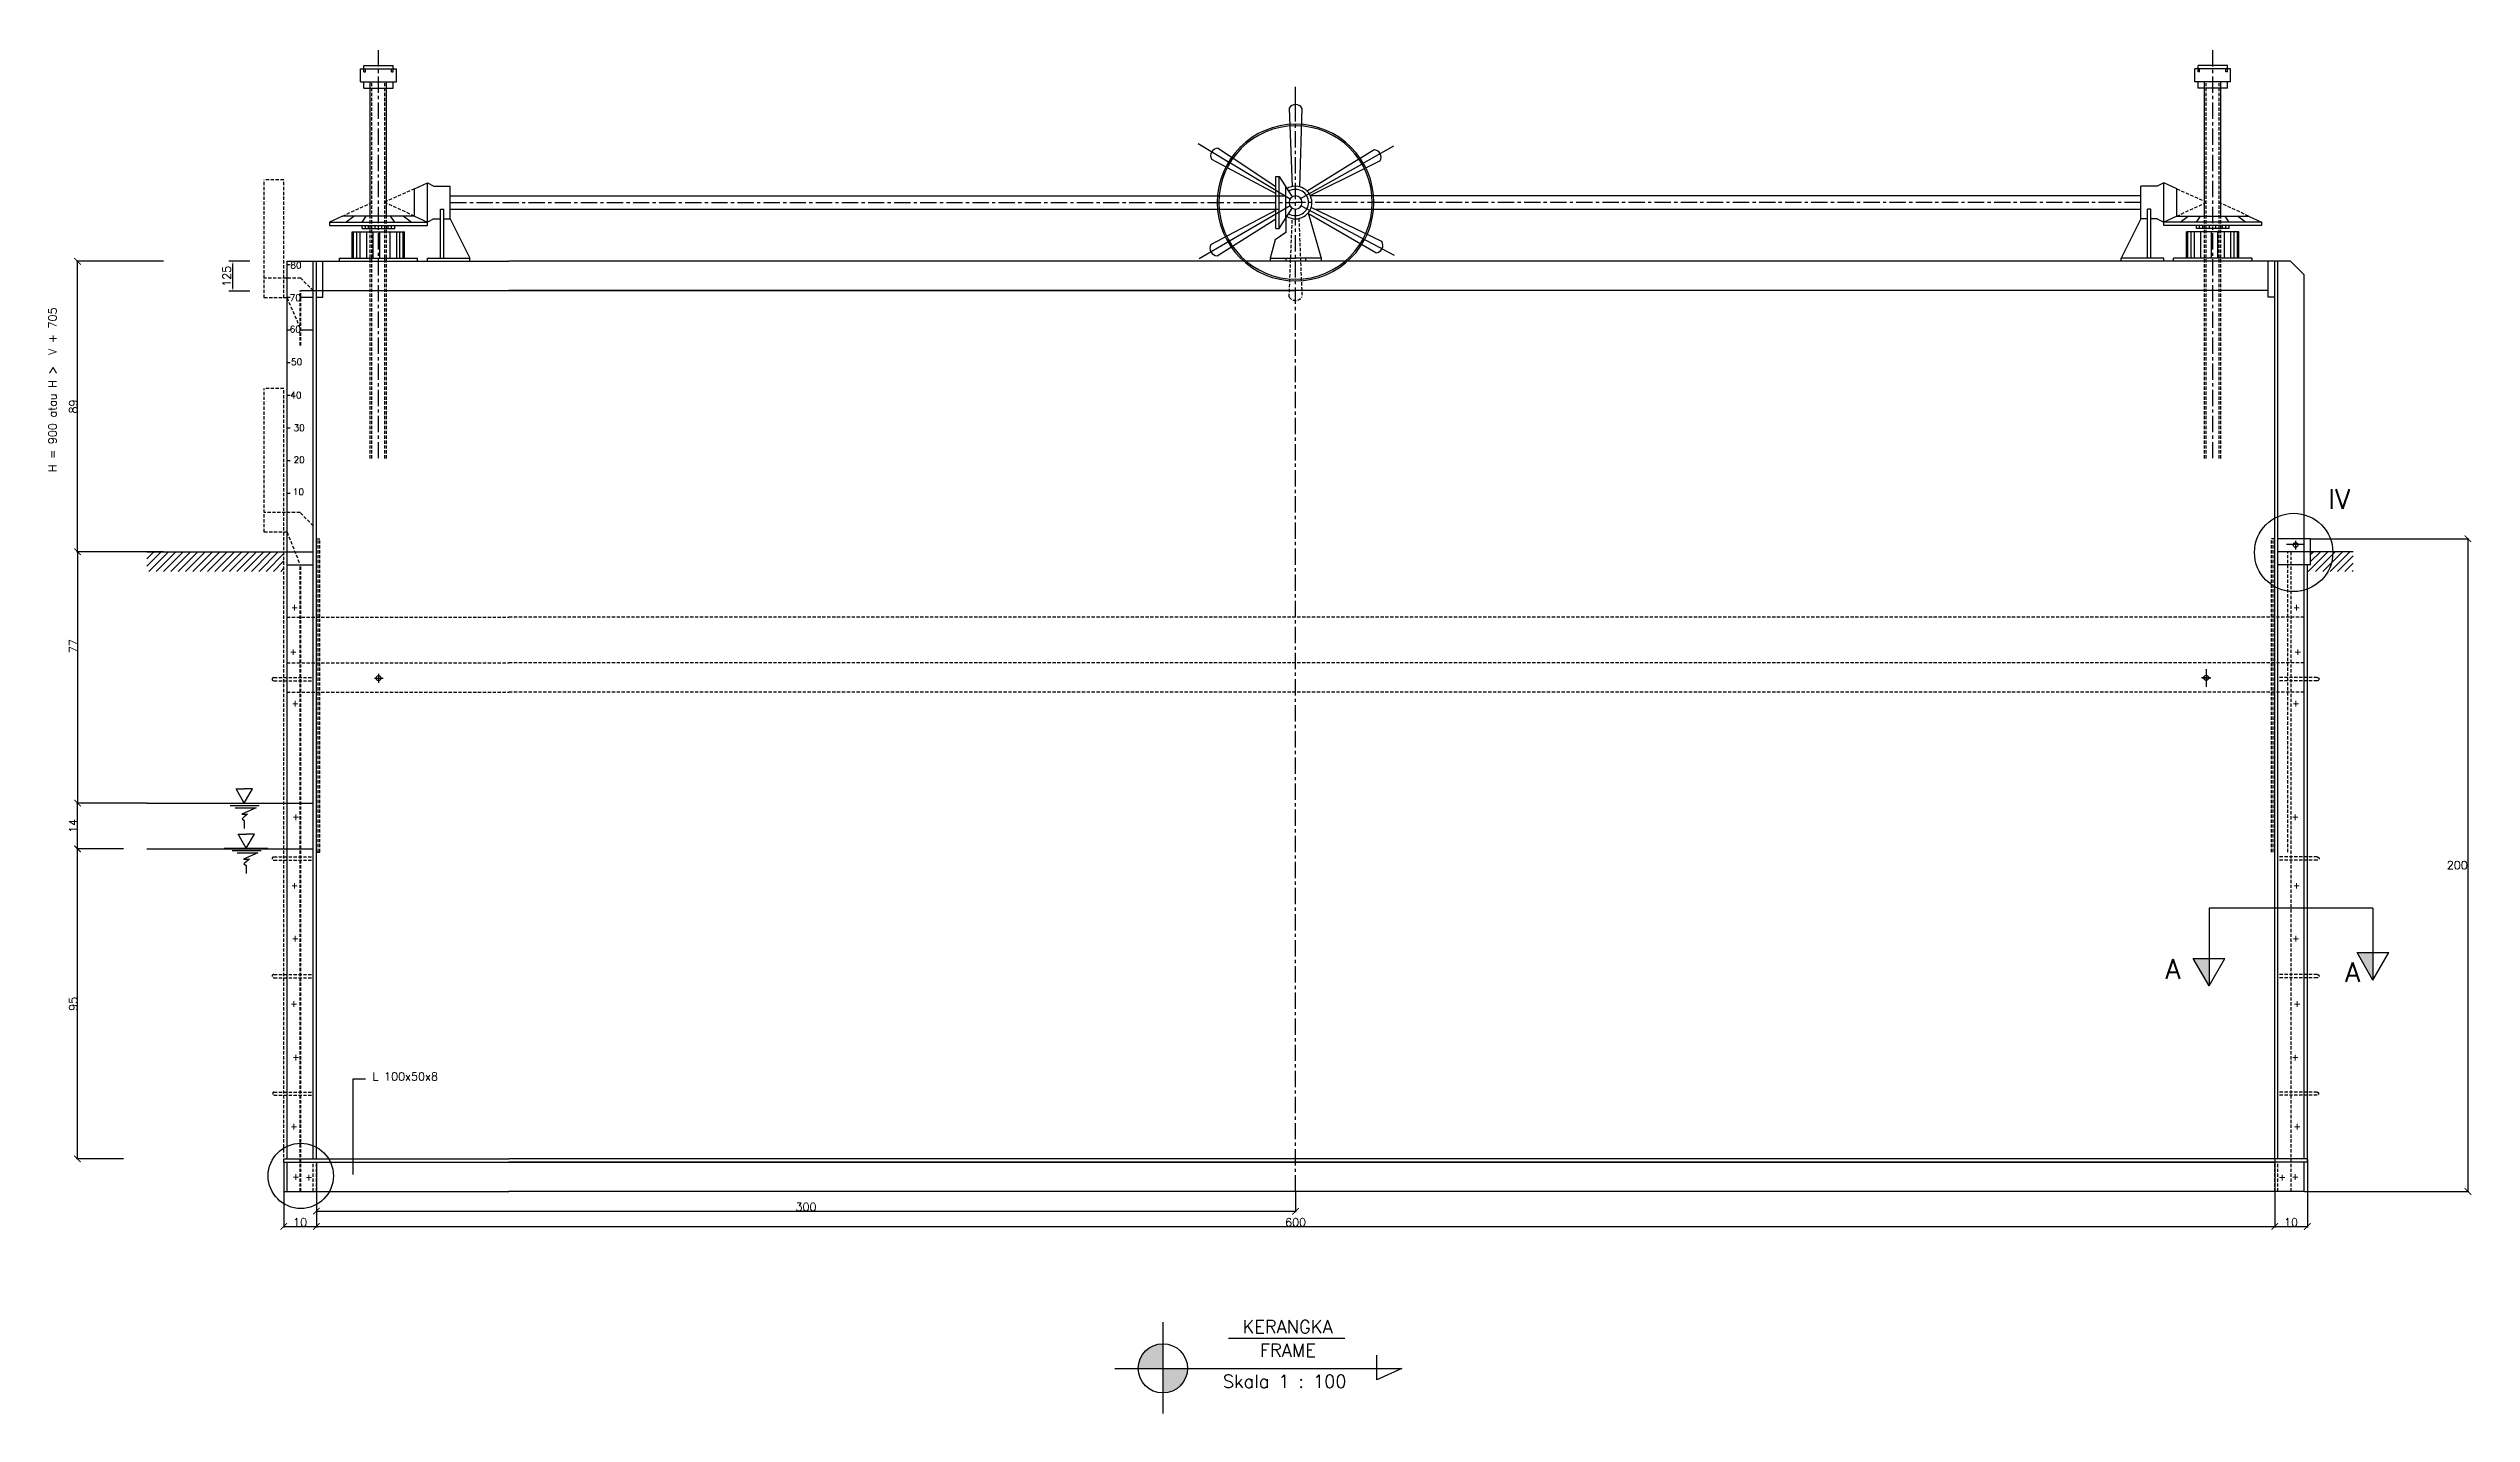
# Model space of a CAD drawing. Header units: metres. Extents: x 444 to 3227, y -3167 to -392.
# Drawn here: x 558 to 1301, y -810 to -392 of the extents above; entities that cross this region are included whole.
import ezdxf
from ezdxf.enums import TextEntityAlignment as Align

# ---------------------------------------------------------------- set-up
doc = ezdxf.new("R2010")
doc.units = ezdxf.units.M
doc.linetypes.add('CENTERX2', pattern=[4, 2.5, -0.5, 0.5, -0.5])
doc.linetypes.add('DASHEDX2', pattern=[1.5, 1, -0.5])
doc.layers.get('0').update_dxf_attribs({"linetype": 'CONTINUOUS'})
doc.layers.get('DEFPOINTS').update_dxf_attribs({"linetype": 'CONTINUOUS'})
for name, color, linetype in [('BANGUNAN', 7, 'CONTINUOUS'), ('DIMENSI', 7, 'CONTINUOUS'), ('TEX', 7, 'CONTINUOUS')]:
    doc.layers.add(name, color=color, linetype=linetype)
doc.styles.get("Standard").update_dxf_attribs({"font": 'Simplex.shx', "height": 2.5})
doc.dimstyles.new('Skala 100', dxfattribs={"dimtxt": 0.2, "dimasz": 2, "dimexe": 0.3, "dimexo": 0.1, "dimgap": 0.05, "dimtad": 3, "dimtih": 1, "dimtoh": 1, "dimdec": 0, "dimzin": 0, "dimdsep": 46, "dimtxsty": 'Standard', "dimblk": 'ARCHTICK', "dimcen": -0.2, "dimclrd": 8, "dimclre": 8, "dimclrt": 10, "dimadec": 0, "dimazin": 0, "dimtfac": 1, "dimtdec": 0, "dimtofl": 0, "dimtmove": 0, "dimatfit": 3, "dimldrblk": 'ARCHTICK', "dimfxl": 1, "dimtolj": 1, "dimtzin": 0, "dimarcsym": 0})
doc.dimstyles.get("Standard").update_dxf_attribs({"dimtxt": 0.18, "dimasz": 0.18, "dimexe": 0.18, "dimexo": 0.0625, "dimgap": 0.09, "dimtad": 0, "dimtih": 1, "dimtoh": 1, "dimdec": 4, "dimzin": 0, "dimdsep": 46, "dimtxsty": 'Standard', "dimcen": 0.09, "dimadec": 0, "dimazin": 0, "dimtfac": 1, "dimtdec": 4, "dimtofl": 0, "dimtmove": 0, "dimatfit": 3, "dimfxl": 1, "dimtolj": 1, "dimtzin": 0, "dimarcsym": 0})

msp = doc.modelspace()

# ---------------------------------------------------------------- texts
at = {"layer": 'BANGUNAN', "color": 2}
for s, p in [('80', (632.27745, -458.95516)), ('70', (632.07745, -468.95516)), ('60', (632.07745, -478.55516)), ('50 ', (632.47745, -488.55516)), ('40', (632.27745, -498.75516)), ('30', (633.27745, -508.75516)), ('20', (633.27745, -518.55516)), ('10', (633.07745, -528.35516))]:
    msp.add_text(s, height=2, dxfattribs=at).set_placement(p)
at = {"layer": 'BANGUNAN', "color": 1}
for p in [(632.47745, -563.75516), (632.07745, -577.35516), (632.67745, -593.15516), (632.87745, -627.95516), (632.47745, -648.95516), (632.67745, -665.15516), (632.27745, -685.15516), (632.87745, -701.55516), (632.27745, -722.75516), (632.87745, -738.15516), (636.87745, -738.35516)]:
    msp.add_text('+', height=2, dxfattribs=at).set_placement(p)
at = {"layer": 'BANGUNAN', "color": 1, "text_generation_flag": 2}
for p in [(1248.07745, -563.75516), (1248.47745, -577.35516), (1247.87745, -593.15516), (1247.67745, -627.95516), (1248.07745, -648.95516), (1247.87745, -665.15516), (1248.27745, -685.15516), (1247.67745, -701.55516), (1248.27745, -722.75516), (1243.67745, -738.35516), (1247.67745, -738.15516)]:
    msp.add_text('+', height=2, dxfattribs=at).set_placement(p)
at = {"layer": 'DIMENSI', "color": 2}
msp.add_text('H = 900 atau H >  V + 705', height=2.5, rotation=90, dxfattribs=at).set_placement((560.67745, -521.35516))
msp.add_text('L 100x50x8', height=2.5, dxfattribs=at).set_placement((657.47745, -707.75516))
at = {"layer": 'TEX', "color": 4}
for s, p in [('IV', (1256.67745, -532.55516)), ('A', (1206.77745, -676.55516)), ('A', (1261.77745, -677.55516))]:
    msp.add_text(s, height=6, dxfattribs=at).set_placement(p)
at = {"layer": 'TEX', "color": 3}
for s, p in [('KERANGKA', (937.81861, -785.15516)), ('FRAME', (937.91861, -792.35516)), ('Skala 1 : 100', (936.94641, -801.89987))]:
    msp.add_text(s, height=4, dxfattribs=at).set_placement(p, align=Align.CENTER)

# ---------------------------------------------------------------- blocks, each defined once
blk = doc.blocks.new('_ArchTick')
at = {"color": 0, "linetype": 'ByBlock', "const_width": 0.15}
blk.add_lwpolyline([(-0.5, -0.5), (0.5, 0.5)], dxfattribs=at)
blk = doc.blocks.new('*D57')
at = {"layer": 'DEFPOINTS', "color": 0}
for p in [(567.08, -636.76), (581.28, -636.76), (581.28, -731.76)]:
    blk.add_point(p, dxfattribs=at)
at = {"layer": 'DIMENSI', "color": 8, "lineweight": -2}
for p, q in [((581.18, -636.76), (566.78, -636.76)), ((567.08, -731.76), (567.08, -636.76)), ((581.18, -731.76), (566.78, -731.76))]:
    blk.add_line(p, q, dxfattribs=at)
at = {"layer": 'DIMENSI', "color": 8, "lineweight": -2, "xscale": 2, "yscale": 2, "zscale": 2}
for p, rotation in [((567.08, -636.76), 90), ((567.08, -731.76), 270)]:
    blk.add_blockref('_ArchTick', p, dxfattribs=dict(at, rotation=rotation))
at = {"layer": 'DIMENSI', "color": 10, "insert": (565.78, -684.26), "char_height": 2.5, "attachment_point": 5, "rotation": 90}
blk.add_mtext('\\A1;95', dxfattribs=at)
blk = doc.blocks.new('*D58')
at = {"layer": 'DEFPOINTS', "color": 0}
for p in [(567.08, -456.76), (593.48, -456.76), (593.48, -545.76)]:
    blk.add_point(p, dxfattribs=at)
at = {"layer": 'DIMENSI', "color": 8, "lineweight": -2}
for p, q in [((593.38, -456.76), (566.78, -456.76)), ((567.08, -545.76), (567.08, -456.76)), ((593.38, -545.76), (566.78, -545.76))]:
    blk.add_line(p, q, dxfattribs=at)
at = {"layer": 'DIMENSI', "color": 8, "lineweight": -2, "xscale": 2, "yscale": 2, "zscale": 2}
for p, rotation in [((567.08, -456.76), 90), ((567.08, -545.76), 270)]:
    blk.add_blockref('_ArchTick', p, dxfattribs=dict(at, rotation=rotation))
at = {"layer": 'DIMENSI', "color": 10, "insert": (565.78, -501.26), "char_height": 2.5, "attachment_point": 5, "rotation": 90}
blk.add_mtext('\\A1;89', dxfattribs=at)
blk = doc.blocks.new('*D59')
at = {"layer": 'DEFPOINTS', "color": 0}
for p in [(588.48, -545.76), (567.08, -622.76), (588.48, -622.76)]:
    blk.add_point(p, dxfattribs=at)
at = {"layer": 'DIMENSI', "color": 8, "lineweight": -2}
for p, q in [((588.38, -545.76), (566.78, -545.76)), ((567.08, -545.76), (567.08, -622.76)), ((588.38, -622.76), (566.78, -622.76))]:
    blk.add_line(p, q, dxfattribs=at)
at = {"layer": 'DIMENSI', "color": 8, "lineweight": -2, "xscale": 2, "yscale": 2, "zscale": 2}
for p, rotation in [((567.08, -545.76), 90), ((567.08, -622.76), 270)]:
    blk.add_blockref('_ArchTick', p, dxfattribs=dict(at, rotation=rotation))
at = {"layer": 'DIMENSI', "color": 10, "insert": (565.78, -574.66), "char_height": 2.5, "attachment_point": 5, "rotation": 90}
blk.add_mtext('\\A1;77', dxfattribs=at)
blk = doc.blocks.new('*D60')
at = {"layer": 'DEFPOINTS', "color": 0}
for p in [(567.08, -622.76), (569.48, -622.76), (569.48, -636.76)]:
    blk.add_point(p, dxfattribs=at)
at = {"layer": 'DIMENSI', "color": 8, "lineweight": -2}
for p, q in [((569.38, -622.76), (566.78, -622.76)), ((567.08, -636.76), (567.08, -622.76)), ((569.38, -636.76), (566.78, -636.76))]:
    blk.add_line(p, q, dxfattribs=at)
at = {"layer": 'DIMENSI', "color": 8, "lineweight": -2, "xscale": 2, "yscale": 2, "zscale": 2}
for p, rotation in [((567.08, -622.76), 90), ((567.08, -636.76), 270)]:
    blk.add_blockref('_ArchTick', p, dxfattribs=dict(at, rotation=rotation))
at = {"layer": 'DIMENSI', "color": 10, "insert": (565.78, -629.76), "char_height": 2.5, "attachment_point": 5, "rotation": 90}
blk.add_mtext('\\A1;14', dxfattribs=at)
blk = doc.blocks.new('*D61')
at = {"layer": 'DEFPOINTS', "color": 0}
for p in [(614.68, -456.76), (620.48, -456.76), (620.48, -465.96)]:
    blk.add_point(p, dxfattribs=at)
at = {"layer": 'DIMENSI', "color": 1, "lineweight": -2}
for p, q in [((619.85, -456.76), (613.43, -456.76)), ((614.68, -464.96), (614.68, -457.76)), ((619.85, -465.96), (613.43, -465.96))]:
    blk.add_line(p, q, dxfattribs=at)
at = {"layer": 'DIMENSI', "color": 1}
for points in [[(614.51, -457.76), (614.84, -457.76), (614.68, -456.76)], [(614.51, -464.96), (614.84, -464.96), (614.68, -465.96)]]:
    blk.add_solid(points, dxfattribs=at)
at = {"layer": 'DIMENSI', "color": 2, "insert": (612.8, -461.36), "char_height": 2.5, "attachment_point": 5, "rotation": 90}
blk.add_mtext('\\A1;125', dxfattribs=at)
blk = doc.blocks.new('*D62')
at = {"layer": 'DEFPOINTS', "color": 0}
for p in [(640.28, -741.76), (1240.28, -741.76), (1240.28, -752.46)]:
    blk.add_point(p, dxfattribs=at)
at = {"layer": 'DIMENSI', "color": 8, "lineweight": -2}
for p, q in [((640.28, -741.86), (640.28, -752.76)), ((1240.28, -741.86), (1240.28, -752.76)), ((640.28, -752.46), (1240.28, -752.46))]:
    blk.add_line(p, q, dxfattribs=at)
at = {"layer": 'DIMENSI', "color": 8, "lineweight": -2, "xscale": 2, "yscale": 2, "zscale": 2, "rotation": 180}
blk.add_blockref('_ArchTick', (640.28, -752.46), dxfattribs=at)
at = {"layer": 'DIMENSI', "color": 8, "lineweight": -2, "xscale": 2, "yscale": 2, "zscale": 2}
blk.add_blockref('_ArchTick', (1240.28, -752.46), dxfattribs=at)
at = {"layer": 'DIMENSI', "color": 10, "insert": (940.28, -751.16), "char_height": 2.5, "attachment_point": 5}
blk.add_mtext('\\A1;600', dxfattribs=at)
blk = doc.blocks.new('*D63')
at = {"layer": 'DEFPOINTS', "color": 0}
for p in [(640.28, -741.76), (940.28, -741.76), (940.28, -747.76)]:
    blk.add_point(p, dxfattribs=at)
at = {"layer": 'DIMENSI', "color": 8, "lineweight": -2}
for p, q in [((640.28, -741.86), (640.28, -748.06)), ((940.28, -741.86), (940.28, -748.06)), ((640.28, -747.76), (940.28, -747.76))]:
    blk.add_line(p, q, dxfattribs=at)
at = {"layer": 'DIMENSI', "color": 8, "lineweight": -2, "xscale": 2, "yscale": 2, "zscale": 2, "rotation": 180}
blk.add_blockref('_ArchTick', (640.28, -747.76), dxfattribs=at)
at = {"layer": 'DIMENSI', "color": 8, "lineweight": -2, "xscale": 2, "yscale": 2, "zscale": 2}
blk.add_blockref('_ArchTick', (940.28, -747.76), dxfattribs=at)
at = {"layer": 'DIMENSI', "color": 10, "insert": (790.28, -746.46), "char_height": 2.5, "attachment_point": 5}
blk.add_mtext('\\A1;300', dxfattribs=at)
blk = doc.blocks.new('*D64')
at = {"layer": 'DEFPOINTS', "color": 0}
for p in [(630.28, -732.76), (640.28, -732.76), (640.28, -752.46)]:
    blk.add_point(p, dxfattribs=at)
at = {"layer": 'DIMENSI', "color": 8, "lineweight": -2}
for p, q in [((630.28, -732.86), (630.28, -752.76)), ((640.28, -732.86), (640.28, -752.76)), ((630.28, -752.46), (640.28, -752.46))]:
    blk.add_line(p, q, dxfattribs=at)
at = {"layer": 'DIMENSI', "color": 8, "lineweight": -2, "xscale": 2, "yscale": 2, "zscale": 2, "rotation": 180}
blk.add_blockref('_ArchTick', (630.28, -752.46), dxfattribs=at)
at = {"layer": 'DIMENSI', "color": 8, "lineweight": -2, "xscale": 2, "yscale": 2, "zscale": 2}
blk.add_blockref('_ArchTick', (640.28, -752.46), dxfattribs=at)
at = {"layer": 'DIMENSI', "color": 10, "insert": (635.28, -751.16), "char_height": 2.5, "attachment_point": 5}
blk.add_mtext('\\A1;10', dxfattribs=at)
blk = doc.blocks.new('*D65')
at = {"layer": 'DEFPOINTS', "color": 0}
for p in [(1240.28, -731.76), (1250.28, -731.76), (1250.28, -752.46)]:
    blk.add_point(p, dxfattribs=at)
at = {"layer": 'DIMENSI', "color": 8, "lineweight": -2}
for p, q in [((1240.28, -731.86), (1240.28, -752.76)), ((1250.28, -731.86), (1250.28, -752.76)), ((1240.28, -752.46), (1250.28, -752.46))]:
    blk.add_line(p, q, dxfattribs=at)
at = {"layer": 'DIMENSI', "color": 8, "lineweight": -2, "xscale": 2, "yscale": 2, "zscale": 2, "rotation": 180}
blk.add_blockref('_ArchTick', (1240.28, -752.46), dxfattribs=at)
at = {"layer": 'DIMENSI', "color": 8, "lineweight": -2, "xscale": 2, "yscale": 2, "zscale": 2}
blk.add_blockref('_ArchTick', (1250.28, -752.46), dxfattribs=at)
at = {"layer": 'DIMENSI', "color": 10, "insert": (1245.28, -751.16), "char_height": 2.5, "attachment_point": 5}
blk.add_mtext('\\A1;10', dxfattribs=at)
blk = doc.blocks.new('*D66')
at = {"layer": 'DEFPOINTS', "color": 0}
for p in [(1251.28, -541.76), (1249.28, -741.76), (1299.48, -741.76)]:
    blk.add_point(p, dxfattribs=at)
at = {"layer": 'DIMENSI', "color": 8, "lineweight": -2}
for p, q in [((1251.38, -541.76), (1299.78, -541.76)), ((1299.48, -541.76), (1299.48, -741.76)), ((1249.38, -741.76), (1299.78, -741.76))]:
    blk.add_line(p, q, dxfattribs=at)
at = {"layer": 'DIMENSI', "color": 8, "lineweight": -2, "xscale": 2, "yscale": 2, "zscale": 2}
for p, rotation in [((1299.48, -541.76), 90), ((1299.48, -741.76), 270)]:
    blk.add_blockref('_ArchTick', p, dxfattribs=dict(at, rotation=rotation))
at = {"layer": 'DIMENSI', "color": 10, "insert": (1296.21, -641.76), "char_height": 2.5, "attachment_point": 5}
blk.add_mtext('\\A1;200', dxfattribs=at)

# ---------------------------------------------------------------- dimensions: what is measured, and where the dimension line sits
at = {"layer": 'DIMENSI', "color": 2}
for p1, p2, distance, picture, middle in [((593.47745, -545.75516), (593.47745, -456.75516), 26.4, '*D58', (565.77745, -501.25516)), ((569.47745, -636.75516), (569.47745, -622.75516), 2.4, '*D60', (565.77745, -629.75516)), ((581.27745, -731.75516), (581.27745, -636.75516), 14.2, '*D57', (565.77745, -684.25516))]:
    dim = msp.add_aligned_dim(p1=p1, p2=p2, distance=distance, dimstyle='Skala 100', override={"dimtih": 0, "dimtoh": 0}, dxfattribs=at)
    dim.commit()
    dim.dimension.update_dxf_attribs({"geometry": picture, "text_midpoint": middle})
at = {"layer": 'DIMENSI'}
dim = msp.add_linear_dim(base=(614.67745, -456.75516), p1=(620.47745, -465.95516), p2=(620.47745, -456.75516), angle=90, text='125', dimstyle='Standard', override={"dimtxt": 1, "dimasz": 1, "dimexe": 1.25, "dimexo": 0.625, "dimgap": 0.625, "dimtad": 1, "dimtih": 0, "dimtoh": 0, "dimzin": 8, "dimlunit": 6, "dimcen": 1, "dimclrd": 1, "dimclre": 1, "dimclrt": 2, "dimtofl": 1}, dxfattribs=at)
dim.commit()
dim.dimension.update_dxf_attribs({"geometry": '*D61', "text_midpoint": (614.67745, -461.35516), "dimtype": 161})
at = {"layer": 'DIMENSI', "color": 2}
dim = msp.add_linear_dim(base=(1299.47745, -741.75516), p1=(1251.27745, -541.75516), p2=(1249.27745, -741.75516), angle=90, dimstyle='Skala 100', dxfattribs=at)
dim.commit()
dim.dimension.update_dxf_attribs({"geometry": '*D66', "text_midpoint": (1296.21316, -641.75516)})
dim = msp.add_linear_dim(base=(567.07745, -622.75516), p1=(588.47745, -545.75516), p2=(588.47745, -622.75516), angle=270, dimstyle='Skala 100', override={"dimtih": 0, "dimtoh": 0}, dxfattribs=at)
dim.commit()
dim.dimension.update_dxf_attribs({"geometry": '*D59', "text_midpoint": (567.07745, -574.65516), "dimtype": 161})
for base, p1, p2, picture, middle in [((640.27745, -752.45515), (630.27745, -732.75516), (640.27745, -732.75516), '*D64', (635.27745, -751.15515)), ((1250.27745, -752.45515), (1240.27745, -731.75516), (1250.27745, -731.75516), '*D65', (1245.27745, -751.15515)), ((1240.27745, -752.45515), (640.27745, -741.75516), (1240.27745, -741.75516), '*D62', (940.27745, -751.15515)), ((940.27745, -747.75515), (640.27745, -741.75516), (940.27745, -741.75516), '*D63', (790.27745, -746.45515))]:
    dim = msp.add_linear_dim(base=base, p1=p1, p2=p2, dimstyle='Skala 100', dxfattribs=at)
    dim.commit()
    dim.dimension.update_dxf_attribs({"geometry": picture, "text_midpoint": middle})

# ---------------------------------------------------------------- hatches: boundary and pattern name
at = {"layer": 'BANGUNAN'}
h = msp.add_hatch(dxfattribs=at)
h.set_pattern_fill('ANSI31', color=1, scale=0.5, style=0)
h.set_pattern_definition([(45, (-410.4225, -801.2552), (-1.122532, 1.122532), [])])
h.paths.add_polyline_path([(630.27745, -545.75516), (588.27745, -545.75516), (588.27745, -551.75516), (630.27745, -551.75516)])
h = msp.add_hatch(dxfattribs=at)
h.set_pattern_fill('ANSI31', color=1, scale=0.5, style=0)
h.set_pattern_definition([(45, (71.5775, -801.2552), (-1.122532, 1.122532), [])])
h.paths.add_polyline_path([(1264.27745, -551.75516), (1264.27745, -545.75516), (1251.27745, -545.75516), (1251.27745, -549.75516), (1250.27745, -549.75516), (1250.27745, -551.75516)])
at = {"layer": 'DIMENSI'}
h = msp.add_hatch(color=2, dxfattribs=at)
h.paths.add_polyline_path([(899.63412, -795.91961), (899.63412, -788.37529, 0.414213562), (892.08979, -795.91961)])
h.paths.add_polyline_path([(907.17844, -795.91961), (899.63412, -795.91961), (899.63412, -803.46394, 0.414213562)])
at = {"layer": 'TEX'}
h = msp.add_hatch(color=2, dxfattribs=at)
h.paths.add_polyline_path([(1220.17745, -670.35516), (1215.32771, -670.35516), (1220.17745, -678.75516)])
h.paths.add_polyline_path([(1270.37745, -676.95516), (1270.37745, -668.55516), (1265.52771, -668.55516)])

# ---------------------------------------------------------------- linework, layer by layer
at = {"layer": 'BANGUNAN', "color": 1, "linetype": 'CENTERX2', "ltscale": 2}
for p, q in [((659.27745, -517.12272), (659.27745, -391.56056)), ((1221.27745, -517.12272), (1221.27745, -391.56056)), ((940.27745, -429.9123), (940.27745, -408.75516)), ((940.27745, -741.75516), (940.27745, -429.9123)), ((681.27745, -438.75516), (940.27745, -438.75516)), ((1199.27745, -438.75516), (940.27745, -438.75516))]:
    msp.add_line(p, q, dxfattribs=at)
at = {"layer": 'BANGUNAN', "color": 2}
for p, q in [((653.77745, -397.75516), (664.77745, -397.75516)), ((653.77745, -401.75516), (653.77745, -397.75516)), ((654.77745, -396.75516), (663.77745, -396.75516)), ((654.77745, -398.75516), (654.77745, -396.75516)), ((654.77745, -398.75516), (654.77745, -396.75516)), ((654.77745, -398.75516), (655.27745, -398.75516)), ((655.27745, -398.75516), (655.27745, -397.75516)), ((663.27745, -398.75516), (663.27745, -397.75516)), ((663.27745, -398.75516), (663.77745, -398.75516)), ((663.77745, -398.75516), (663.77745, -396.75516)), ((663.77745, -398.75516), (663.77745, -396.75516)), ((664.77745, -401.75516), (664.77745, -397.75516)), ((1226.77745, -397.75516), (1215.77745, -397.75516)), ((1215.77745, -401.75516), (1215.77745, -397.75516)), ((1225.77745, -396.75516), (1216.77745, -396.75516)), ((1216.77745, -398.75516), (1216.77745, -396.75516)), ((1216.77745, -398.75516), (1216.77745, -396.75516)), ((1217.27745, -398.75516), (1216.77745, -398.75516)), ((1217.27745, -398.75516), (1217.27745, -397.75516)), ((1225.27745, -398.75516), (1225.27745, -397.75516)), ((1225.77745, -398.75516), (1225.27745, -398.75516)), ((1225.77745, -398.75516), (1225.77745, -396.75516)), ((1225.77745, -398.75516), (1225.77745, -396.75516)), ((1226.77745, -401.75516), (1226.77745, -397.75516)), ((653.77745, -401.75516), (664.77745, -401.75516)), ((654.77745, -403.75516), (654.77745, -401.75516)), ((654.77745, -403.75516), (663.77745, -403.75516)), ((656.77745, -442.909), (656.77745, -401.75516)), ((661.77745, -442.909), (661.77745, -401.75516)), ((663.77745, -403.75516), (663.77745, -401.75516)), ((940.27745, -408.75516), (940.27745, -403.35516)), ((1226.77745, -401.75516), (1215.77745, -401.75516)), ((1216.77745, -403.75516), (1216.77745, -401.75516)), ((1225.77745, -403.75516), (1216.77745, -403.75516)), ((1218.77745, -442.909), (1218.77745, -401.75516)), ((1223.77745, -442.909), (1223.77745, -401.75516)), ((1225.77745, -403.75516), (1225.77745, -401.75516)), ((938.31738, -409.82147), (939.27745, -433.85618)), ((942.24587, -409.82204), (941.4854, -433.90326)), ((919.7275, -426.34338), (910.45379, -420.74977)), ((916.51518, -422.11678), (920.6921, -424.86934)), ((964.31726, -422.61699), (960.05776, -425.23994)), ((960.97662, -426.74291), (970.41778, -421.4368)), ((914.49586, -425.4631), (918.90571, -427.82117)), ((919.34671, -428.05698), (934.27745, -436.04085)), ((938.5723, -437.70995), (920.15565, -426.60162)), ((921.10984, -425.14462), (934.27745, -433.82195)), ((941.83517, -437.50076), (960.54074, -426.98788)), ((959.63176, -425.50226), (943.82759, -435.23429)), ((961.3046, -428.46741), (944.81075, -436.64584)), ((966.23284, -426.02375), (961.75263, -428.24525)), ((670.27745, -434.60131), (674.27745, -432.75516)), ((670.27745, -442.909), (670.27745, -434.60131)), ((674.27745, -445.75516), (674.27745, -432.75516)), ((674.27745, -432.75516), (676.27745, -433.75516)), ((676.27745, -433.75516), (681.27745, -433.75516)), ((681.27745, -443.75516), (681.27745, -433.75516)), ((681.27745, -436.75516), (936.98934, -436.75516)), ((916.36093, -436.75516), (934.27745, -436.75516)), ((934.27745, -446.75516), (934.27745, -430.75516)), ((934.27745, -430.75516), (935.27745, -430.75516)), ((935.27745, -430.75516), (939.21745, -437.05916)), ((935.27745, -446.75516), (935.27745, -430.75516)), ((937.27745, -443.55516), (937.27745, -433.95516)), ((1199.27745, -436.75516), (944.86003, -436.75516)), ((1199.27745, -443.75516), (1199.27745, -433.75516)), ((1204.27745, -433.75516), (1199.27745, -433.75516)), ((1206.27745, -432.75516), (1204.27745, -433.75516)), ((1206.27745, -445.75516), (1206.27745, -432.75516)), ((1210.27745, -434.60131), (1206.27745, -432.75516)), ((1210.27745, -442.909), (1210.27745, -434.60131)), ((648.27745, -442.909), (644.27745, -444.75516)), ((644.27745, -444.75516), (674.27745, -444.75516)), ((644.27745, -444.75516), (644.27745, -445.75516)), ((670.27745, -442.909), (648.27745, -442.909)), ((649.27745, -444.75516), (651.71914, -442.909)), ((654.27745, -444.75516), (655.50822, -442.909)), ((664.27745, -444.75516), (662.98514, -442.909)), ((669.27745, -444.75516), (666.81591, -442.909)), ((670.27745, -442.909), (674.27745, -444.75516)), ((676.27745, -443.75516), (674.27745, -444.75516)), ((676.27745, -443.75516), (678.27745, -443.75516)), ((678.27745, -455.75516), (678.27745, -440.75516)), ((678.27745, -440.75516), (679.27745, -440.75516)), ((679.27745, -455.75516), (679.27745, -440.75516)), ((679.27745, -443.75516), (681.27745, -443.75516)), ((681.27745, -440.75516), (935.27745, -440.75516)), ((681.27745, -443.75516), (687.27745, -455.75516)), ((938.57831, -439.81011), (910.71683, -455.99631)), ((914.26896, -451.66585), (934.27745, -441.08662)), ((916.24098, -455.05964), (934.27745, -443.7209)), ((935.27745, -446.75516), (939.21745, -440.45115)), ((937.27745, -443.55516), (937.27745, -447.95516)), ((942.01307, -439.74895), (970.44631, -454.92525)), ((964.89201, -454.18809), (944.00713, -442.08524)), ((944.13068, -441.94147), (948.07745, -455.75516)), ((966.74056, -450.7255), (945.05214, -440.23918)), ((946.11931, -440.75516), (1199.27745, -440.75516)), ((1199.27745, -443.75516), (1193.27745, -455.75516)), ((1201.27745, -443.75516), (1199.27745, -443.75516)), ((1201.27745, -455.75516), (1201.27745, -440.75516)), ((1202.27745, -440.75516), (1201.27745, -440.75516)), ((1202.27745, -455.75516), (1202.27745, -440.75516)), ((1204.27745, -443.75516), (1202.27745, -443.75516)), ((1204.27745, -443.75516), (1206.27745, -444.75516)), ((1210.27745, -442.909), (1206.27745, -444.75516)), ((1236.27745, -444.75516), (1206.27745, -444.75516)), ((1210.27745, -442.909), (1232.27745, -442.909)), ((1211.27745, -444.75516), (1213.73899, -442.909)), ((1216.27745, -444.75516), (1217.56976, -442.909)), ((1226.27745, -444.75516), (1225.04668, -442.909)), ((1231.27745, -444.75516), (1228.83576, -442.909)), ((1232.27745, -442.909), (1236.27745, -444.75516)), ((1236.27745, -444.75516), (1236.27745, -445.75516)), ((644.27745, -445.75516), (674.27745, -445.75516)), ((651.27745, -447.75516), (667.27745, -447.75516)), ((651.27745, -455.75516), (651.27745, -447.75516)), ((651.67745, -455.75516), (651.67745, -447.75516)), ((652.67745, -455.75516), (652.67745, -447.75516)), ((653.67745, -455.75516), (653.67745, -447.75516)), ((654.27745, -446.75516), (654.27745, -445.75516)), ((654.27745, -446.75516), (664.27745, -446.75516)), ((655.27745, -446.75516), (655.27745, -445.75516)), ((655.67745, -455.75516), (655.67745, -447.75516)), ((656.27745, -446.75516), (656.27745, -445.75516)), ((657.27745, -446.75516), (657.27745, -445.75516)), ((657.67745, -455.75516), (657.67745, -447.75516)), ((658.27745, -446.75516), (658.27745, -445.75516)), ((659.67745, -455.75516), (659.67745, -447.75516)), ((660.27745, -446.75516), (660.27745, -445.75516)), ((661.27745, -446.75516), (661.27745, -445.75516)), ((662.27745, -446.75516), (662.27745, -445.75516)), ((662.87745, -455.75516), (662.87745, -447.75516)), ((663.27745, -446.75516), (663.27745, -445.75516)), ((664.27745, -446.75516), (664.27745, -445.75516)), ((664.87745, -455.75516), (664.87745, -447.75516)), ((665.87745, -455.75516), (665.87745, -447.75516)), ((666.87745, -455.75516), (666.87745, -447.75516)), ((667.27745, -455.75516), (667.27745, -447.75516)), ((934.07745, -450.15516), (932.47745, -455.75516)), ((937.27745, -447.95516), (934.07745, -450.15516)), ((934.27745, -446.75516), (935.27745, -446.75516)), ((1236.27745, -445.75516), (1206.27745, -445.75516)), ((1229.27745, -447.75516), (1213.27745, -447.75516)), ((1213.27745, -455.75516), (1213.27745, -447.75516)), ((1213.67745, -455.75516), (1213.67745, -447.75516)), ((1214.67745, -455.75516), (1214.67745, -447.75516)), ((1215.67745, -455.75516), (1215.67745, -447.75516)), ((1216.27745, -446.75516), (1216.27745, -445.75516)), ((1226.27745, -446.75516), (1216.27745, -446.75516)), ((1217.27745, -446.75516), (1217.27745, -445.75516)), ((1217.67745, -455.75516), (1217.67745, -447.75516)), ((1218.27745, -446.75516), (1218.27745, -445.75516)), ((1219.27745, -446.75516), (1219.27745, -445.75516)), ((1220.27745, -446.75516), (1220.27745, -445.75516)), ((1220.87745, -455.75516), (1220.87745, -447.75516)), ((1222.27745, -446.75516), (1222.27745, -445.75516)), ((1222.87745, -455.75516), (1222.87745, -447.75516)), ((1223.27745, -446.75516), (1223.27745, -445.75516)), ((1224.27745, -446.75516), (1224.27745, -445.75516)), ((1224.87745, -455.75516), (1224.87745, -447.75516)), ((1225.27745, -446.75516), (1225.27745, -445.75516)), ((1226.27745, -446.75516), (1226.27745, -445.75516)), ((1226.87745, -455.75516), (1226.87745, -447.75516)), ((1227.87745, -455.75516), (1227.87745, -447.75516)), ((1228.87745, -455.75516), (1228.87745, -447.75516)), ((1229.27745, -455.75516), (1229.27745, -447.75516)), ((631.27745, -457.75516), (632.27745, -457.75516)), ((639.27745, -731.75516), (639.27745, -456.75516)), ((640.27745, -731.75516), (640.27745, -456.75516)), ((642.27745, -467.75516), (642.27745, -456.75516)), ((647.27745, -455.75516), (671.27745, -455.75516)), ((671.27745, -456.75516), (671.27745, -455.75516)), ((674.27745, -455.75516), (687.27745, -455.75516)), ((674.27745, -456.75516), (674.27745, -455.75516)), ((687.27745, -456.75516), (687.27745, -455.75516)), ((932.47745, -455.75516), (940.27745, -455.75516)), ((932.47745, -455.75516), (932.47745, -456.75516)), ((937.27745, -455.75516), (937.27745, -456.75516)), ((948.07745, -455.75516), (940.27745, -455.75516)), ((943.27745, -455.75516), (943.27745, -456.75516)), ((948.07745, -455.75516), (948.07745, -456.75516)), ((1206.27745, -455.75516), (1193.27745, -455.75516)), ((1193.27745, -456.75516), (1193.27745, -455.75516)), ((1206.27745, -456.75516), (1206.27745, -455.75516)), ((1233.27745, -455.75516), (1209.27745, -455.75516)), ((1209.27745, -456.75516), (1209.27745, -455.75516)), ((1238.27745, -467.75516), (1238.27745, -456.75516)), ((1240.27745, -731.75516), (1240.27745, -456.75516)), ((1241.27745, -731.75516), (1241.27745, -456.75516)), ((635.47745, -465.75516), (640.27745, -465.75516)), ((642.27745, -465.75516), (699.27745, -465.75516)), ((1238.27745, -465.75516), (699.27745, -465.75516)), ((631.27745, -467.75516), (632.27745, -467.75516)), ((635.27745, -467.75516), (639.27745, -467.75516)), ((640.27745, -467.75516), (642.27745, -467.75516)), ((1240.27745, -467.75516), (1238.27745, -467.75516)), ((631.27745, -477.75516), (632.27745, -477.75516)), ((635.27745, -477.75516), (639.27745, -477.75516)), ((631.27745, -487.75516), (632.27745, -487.75516)), ((631.27745, -497.75516), (632.27745, -497.75516)), ((631.27745, -507.75516), (632.27745, -507.75516)), ((631.27745, -517.75516), (632.27745, -517.75516)), ((631.27745, -527.75516), (632.27745, -527.75516)), ((1240.27745, -541.75516), (1239.27745, -541.75516)), ((1251.27745, -541.75516), (1241.27745, -541.75516)), ((588.27745, -545.75516), (639.27745, -545.75516)), ((1264.27745, -545.75516), (1241.27745, -545.75516)), ((631.27745, -549.75516), (639.27745, -549.75516)), ((1251.27745, -549.75516), (1241.27745, -549.75516)), ((1250.27745, -732.75516), (1250.27745, -549.75516)), ((588.27745, -622.75516), (639.27745, -622.75516)), ((588.27745, -636.75516), (639.27745, -636.75516)), ((630.27745, -731.75516), (699.27745, -731.75516)), ((630.27745, -732.75516), (699.27745, -732.75516)), ((1250.27745, -731.75516), (699.27745, -731.75516)), ((1250.27745, -732.75516), (699.27745, -732.75516))]:
    msp.add_line(p, q, dxfattribs=at)
at = {"layer": 'BANGUNAN', "color": 2, "linetype": 'DASHEDX2'}
for p, q in [((657.27745, -517.15516), (657.27745, -401.75516)), ((661.27745, -517.15516), (661.27745, -401.75516)), ((1219.27745, -517.15516), (1219.27745, -401.75516)), ((1223.27745, -517.15516), (1223.27745, -401.75516)), ((624.27745, -467.95516), (624.27745, -431.75516)), ((630.27745, -431.75516), (624.27745, -431.75516)), ((630.27745, -467.95516), (630.27745, -431.75516)), ((670.27745, -434.60131), (661.27745, -438.55516)), ((1210.27745, -434.60131), (1219.27745, -438.55516)), ((648.27745, -442.909), (657.27745, -438.75516)), ((656.77745, -517.15516), (656.77745, -442.909)), ((670.27745, -442.909), (661.27745, -438.75516)), ((670.27745, -442.909), (661.27745, -438.75516)), ((661.77745, -517.15516), (661.77745, -442.909)), ((938.31738, -467.68884), (939.27745, -443.65413)), ((941.27745, -443.65413), (942.23752, -467.68884)), ((1210.27745, -442.909), (1219.27745, -438.75516)), ((1210.27745, -442.909), (1219.27745, -438.75516)), ((1218.77745, -517.15516), (1218.77745, -442.909)), ((1232.27745, -442.909), (1223.27745, -438.75516)), ((1223.77745, -517.15516), (1223.77745, -442.909)), ((635.47745, -461.95516), (624.07745, -461.95516)), ((635.27745, -482.55516), (635.27745, -465.75516)), ((639.27745, -465.75516), (635.47745, -461.95516)), ((635.47745, -482.55516), (635.47745, -465.75516)), ((631.27745, -467.95516), (624.07745, -467.95516)), ((631.27745, -467.95516), (635.47745, -477.75516)), ((624.27745, -539.75516), (624.27745, -495.75516)), ((630.27745, -495.75516), (624.27745, -495.75516)), ((630.27745, -732.75516), (630.27745, -495.75516)), ((635.27745, -533.75516), (624.27745, -533.75516)), ((639.27745, -537.75516), (635.27745, -533.75516)), ((631.27745, -539.75516), (624.27745, -539.75516)), ((631.27745, -539.75516), (635.27745, -549.75516)), ((640.77745, -637.75516), (640.77745, -541.75516)), ((641.27745, -637.75516), (641.27745, -541.75516)), ((1239.27745, -637.75516), (1239.27745, -541.75516)), ((1239.77745, -637.75516), (1239.77745, -541.75516)), ((1244.27745, -637.75516), (1244.27745, -545.75516)), ((1245.27745, -741.75516), (1245.27745, -545.75516)), ((635.27745, -741.75516), (635.27745, -549.75516)), ((635.47745, -741.75516), (635.47745, -549.75516)), ((631.27745, -565.75516), (699.27745, -565.75516)), ((1249.27745, -565.75516), (699.27745, -565.75516)), ((627.27745, -584.25516), (639.27745, -584.25516)), ((627.27745, -585.25516), (639.27745, -585.25516)), ((631.27745, -579.75516), (699.27745, -579.75516)), ((1249.27745, -579.75516), (699.27745, -579.75516)), ((1253.27745, -584.25516), (1241.27745, -584.25516)), ((1253.27745, -585.25516), (1241.27745, -585.25516)), ((631.27745, -588.75516), (699.27745, -588.75516)), ((1249.27745, -588.75516), (699.27745, -588.75516)), ((627.27745, -639.25516), (639.27745, -639.25516)), ((627.27745, -640.25516), (639.27745, -640.25516)), ((1253.27745, -639.25516), (1241.27745, -639.25516)), ((1253.27745, -640.25516), (1241.27745, -640.25516)), ((627.27745, -675.25516), (639.27745, -675.25516)), ((1253.27745, -675.25516), (1241.27745, -675.25516)), ((627.27745, -676.25516), (639.27745, -676.25516)), ((1253.27745, -676.25516), (1241.27745, -676.25516)), ((627.27745, -711.25516), (639.27745, -711.25516)), ((627.27745, -712.25516), (639.27745, -712.25516)), ((1253.27745, -711.25516), (1241.27745, -711.25516)), ((1253.27745, -712.25516), (1241.27745, -712.25516)), ((639.27745, -741.75516), (639.27745, -732.75516)), ((640.27745, -741.75516), (640.27745, -732.75516)), ((1240.27745, -741.75516), (1240.27745, -732.75516)), ((1241.27745, -741.75516), (1241.27745, -732.75516))]:
    msp.add_line(p, q, dxfattribs=at)
at = {"layer": 'BANGUNAN', "color": 3}
for p, q in [((631.27745, -731.75516), (631.27745, -456.75516)), ((631.27745, -456.75516), (699.27745, -456.75516)), ((1245.07745, -456.75516), (699.27745, -456.75516)), ((1245.07745, -456.75516), (1249.27745, -460.95516)), ((1249.27745, -731.75516), (1249.27745, -460.95516)), ((1251.27745, -549.75516), (1251.27745, -541.75516)), ((631.27745, -741.75516), (631.27745, -732.75516)), ((1249.27745, -741.75516), (1249.27745, -732.75516)), ((630.27745, -741.75516), (699.27745, -741.75516)), ((1249.27745, -741.75516), (699.27745, -741.75516))]:
    msp.add_line(p, q, dxfattribs=at)
at = {"layer": 'BANGUNAN'}
for p, q in [((640.27745, -541.75516), (641.27745, -541.75516)), ((640.27745, -637.75516), (641.27745, -637.75516))]:
    msp.add_line(p, q, dxfattribs=at)
at = {"layer": 'BANGUNAN', "color": 1}
for p, q in [((1249.07745, -543.55516), (1243.87745, -543.55516)), ((1246.67745, -542.35516), (1246.67745, -545.05516)), ((658.07745, -584.45516), (660.67745, -584.45516)), ((659.27745, -583.15516), (659.27745, -585.85516)), ((1220.47745, -584.35516), (1217.87745, -584.35516)), ((1218.07745, -584.35516), (1220.67745, -584.35516)), ((1219.27745, -581.75516), (1219.27745, -587.15516)), ((1219.27745, -581.75516), (1219.27745, -587.15516))]:
    msp.add_line(p, q, dxfattribs=at)
for centre, radius in [((1246.07745, -545.95516), 12), ((1246.67745, -543.65516), 0.75), ((659.27745, -584.45516), 0.75), ((1219.27745, -584.35516), 0.75), ((635.47745, -736.95516), 10)]:
    msp.add_circle(centre, radius, dxfattribs=at)
at = {"layer": 'BANGUNAN', "color": 2}
for centre, radius, start, end in [((940.27745, -438.75516), 24, 90, 270), ((940.27745, -438.75516), 23.5, 90, 270), ((940.28144, -411.09712), 2.34197, 32.98704156, 146.99643366), ((940.27745, -438.75516), 24, 270, 90), ((940.27745, -438.75516), 23.5, 270, 90), ((916.58293, -424.4401), 2.3243, 91.67034042, 206.11232682), ((964.17818, -424.93712), 2.3243, 332.12745087, 86.56943727), ((940.27745, -438.75516), 5, 90, 122.00538321), ((940.27745, -438.75516), 4, 90, 122.00538321), ((940.27745, -438.75516), 2, 90, 270), ((940.27745, -438.75516), 5, 331.22744817, 90), ((940.27745, -438.75516), 4, 331.05709242, 90), ((940.27745, -438.75516), 2, 270, 90), ((940.27745, -438.75516), 5, 237.99461679, 270), ((940.27745, -438.75516), 4, 237.99461679, 270), ((940.27745, -438.75516), 4, 270, 331.05709242), ((940.27745, -438.75516), 5, 270, 331.22744817), ((916.35524, -452.72342), 2.33902, 153.11895282, 267.20002223), ((964.69371, -451.8575), 2.33902, 274.86335168, 28.94442108)]:
    msp.add_arc(centre, radius, start, end, dxfattribs=at)
at = {"layer": 'BANGUNAN', "color": 2, "linetype": 'DASHEDX2'}
msp.add_arc((940.27745, -466.42052), 2.33463, 212.90598959, 327.09401041, dxfattribs=at)
at = {"layer": 'BANGUNAN', "color": 2}
msp.add_ellipse((627.27745, -584.75516), major_axis=(-0.6, 0), ratio=0.833333333, start_param=4.71238898, end_param=7.853981634, dxfattribs=at)
at = {"layer": 'BANGUNAN', "color": 2, "extrusion": (0, 0, -1)}
msp.add_ellipse((1253.27745, -584.75516), major_axis=(0.6, 0), ratio=0.833333333, start_param=4.71238898, end_param=7.853981634, dxfattribs=at)
at = {"layer": 'BANGUNAN', "color": 2, "linetype": 'DASHEDX2'}
for centre, major_axis, ratio, start_param, end_param in [((627.27745, -639.75516), (0.6, 0), 0.833333333, 1.570796327, 4.71238898), ((627.27745, -675.75516), (0.6, 0), 0.833333333, 1.570796327, 4.71238898), ((627.27745, -711.75516), (0, -0.5), 0.8, 3.141592654, 6.283185307)]:
    msp.add_ellipse(centre, major_axis=major_axis, ratio=ratio, start_param=start_param, end_param=end_param, dxfattribs=at)
at = {"layer": 'BANGUNAN', "color": 2, "linetype": 'DASHEDX2', "extrusion": (0, 0, -1)}
for centre, major_axis, ratio, start_param, end_param in [((1253.27745, -639.75516), (0.6, 0), 0.833333333, 4.71238898, 7.853981634), ((1253.27745, -675.75516), (0.6, 0), 0.833333333, 4.71238898, 7.853981634), ((1253.27745, -711.75516), (0, -0.5), 0.8, 3.141592654, 6.283185307)]:
    msp.add_ellipse(centre, major_axis=major_axis, ratio=ratio, start_param=start_param, end_param=end_param, dxfattribs=at)
at = {"layer": 'DIMENSI', "color": 2}
for p, q in [((647.27745, -455.75516), (647.27745, -456.75516)), ((1233.27745, -455.75516), (1233.27745, -456.75516)), ((640.27745, -465.75516), (940.27745, -465.75516)), ((642.27745, -465.75516), (740.27745, -465.75516)), ((611.36888, -622.75516), (624.80676, -622.75516)), ((613.87745, -623.45516), (622.77745, -623.45516)), ((618.17745, -622.75516), (615.67745, -618.39071)), ((615.67745, -618.39071), (618.17745, -618.39071)), ((618.17745, -622.75516), (620.67745, -618.39071)), ((620.67745, -618.39071), (618.17745, -618.39071)), ((615.37745, -624.15516), (621.77745, -624.15516)), ((621.77745, -624.15516), (617.37745, -626.15516)), ((617.37745, -626.15516), (619.17745, -626.15516)), ((618.17745, -626.95516), (617.47745, -627.55516)), ((617.47745, -627.55516), (618.17745, -628.05516)), ((619.17745, -626.15516), (618.17745, -626.95516)), ((618.17745, -628.05516), (618.17745, -630.51341)), ((618.17745, -628.05516), (618.17745, -630.45516)), ((611.96888, -636.55516), (625.40676, -636.55516)), ((614.47745, -637.25516), (623.37745, -637.25516)), ((615.97745, -637.95516), (622.37745, -637.95516)), ((618.77745, -636.55516), (616.27745, -632.22503)), ((616.27745, -632.22503), (618.77745, -632.22503)), ((622.37745, -637.95516), (617.97745, -639.95516)), ((621.27745, -632.22503), (618.77745, -632.22503)), ((618.77745, -636.55516), (621.27745, -632.22503)), ((617.97745, -639.95516), (619.77745, -639.95516)), ((618.77745, -640.75516), (618.07745, -641.35516)), ((618.07745, -641.35516), (618.77745, -641.85516)), ((619.77745, -639.95516), (618.77745, -640.75516)), ((618.77745, -641.85516), (618.77745, -644.31341)), ((618.77745, -641.85516), (618.77745, -644.25516)), ((651.47745, -707.35516), (651.47745, -736.55516)), ((655.27745, -707.35516), (651.47745, -707.35516)), ((640.27745, -732.75516), (1240.27745, -732.75516)), ((899.63412, -781.73645), (899.63412, -809.75905)), ((965.1715, -799.45597), (965.1715, -791.92139)), ((884.89193, -795.91961), (972.80921, -795.91961)), ((972.80921, -795.91961), (965.1715, -799.45597))]:
    msp.add_line(p, q, dxfattribs=at)
msp.add_circle((899.63412, -795.91961), 7.54433, dxfattribs=at)
at = {"layer": 'TEX', "color": 2}
for p, q in [((1270.37745, -654.95516), (1220.17745, -654.95516)), ((1220.17745, -654.95516), (1220.17745, -678.75516)), ((1270.37745, -654.95516), (1270.37745, -676.95516)), ((1220.17745, -678.75516), (1215.32771, -670.35516)), ((1215.32771, -670.35516), (1225.02719, -670.35516)), ((1220.17745, -678.75516), (1225.02719, -670.35516)), ((1270.37745, -676.95516), (1265.52771, -668.55516)), ((1265.52771, -668.55516), (1275.22719, -668.55516)), ((1270.37745, -676.95516), (1275.22719, -668.55516))]:
    msp.add_line(p, q, dxfattribs=at)
at = {"layer": 'TEX', "color": 3}
msp.add_line((955.41861, -786.75516), (919.71861, -786.75516), dxfattribs=at)

msp.set_redraw_order([(e.dxf.handle, doc.entitydb.next_handle()) for e in msp.query("TEXT MTEXT ATTDEF DIMENSION ARC_DIMENSION")])  # texts and dimensions are drawn at this point

doc.saveas('drawing.dxf')
